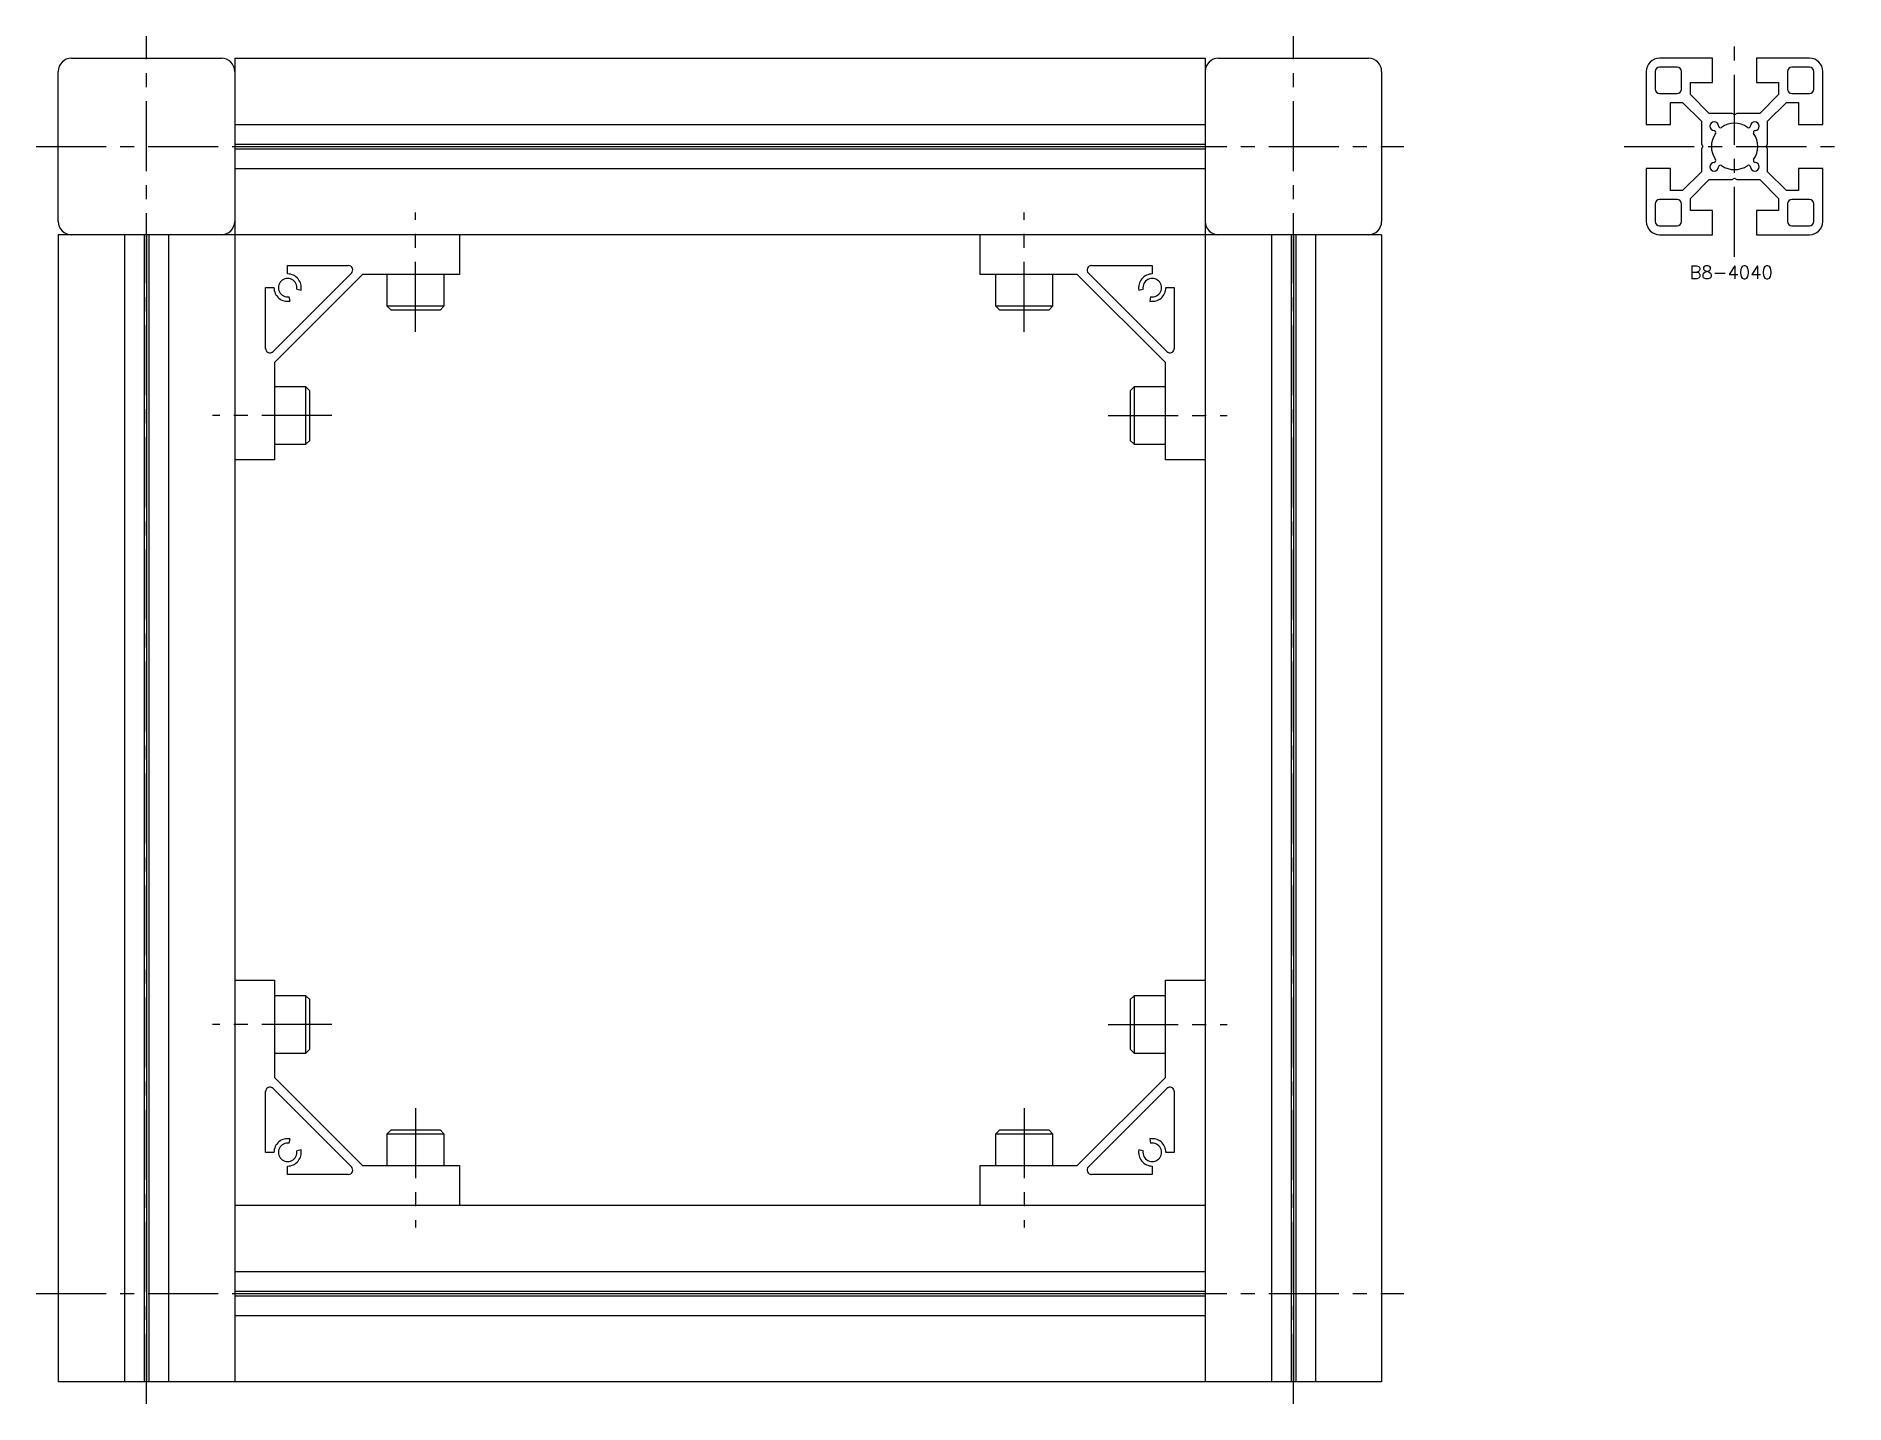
# Model space of a CAD drawing. Extents: x -5 to 1071, y -8 to 675.
# Drawn here: x 661 to 1071, y 5 to 315 of the extents above; entities that cross this region are included whole.
import ezdxf

# ---------------------------------------------------------------- set-up
doc = ezdxf.new("R2010")
doc.units = 0
doc.header["$LTSCALE"] = 0.5
doc.linetypes.add('CENTER', pattern=[50.8, 31.75, -6.35, 6.35, -6.35])
for name, color, linetype in [('MSM_CENTER', 1, 'CENTER'), ('MSM_CONTINUOUS', 7, 'CONTINUOUS'), ('MSM_PART_NUMBER', 7, 'CONTINUOUS')]:
    doc.layers.add(name, color=color, linetype=linetype)
doc.styles.get("Standard").update_dxf_attribs({"font": 'txt.shx', "height": 3, "bigfont": 'bigfont.shx'})

# ---------------------------------------------------------------- blocks, each defined once
blk = doc.blocks.new('*U10')
at = {"layer": 'MSM_PART_NUMBER'}
blk.add_text('B8-4040', height=3, dxfattribs=at).set_placement((1035.78, 259.97))

msp = doc.modelspace()

# ---------------------------------------------------------------- linework, layer by layer
at = {"layer": 'MSM_CENTER'}
for p, q in [((686, 5), (686, 315)), ((946, 5), (946, 315)), ((1046, 265), (1046, 315)), ((661, 290), (971, 290)), ((1021, 290), (1071, 290)), ((747, 248), (747, 275)), ((885, 248), (885, 275)), ((728, 229), (701, 229)), ((904, 229), (931, 229)), ((728, 91), (701, 91)), ((904, 91), (931, 91)), ((747, 72), (747, 45)), ((885, 72), (885, 45)), ((661, 30), (971, 30))]:
    msp.add_line(p, q, dxfattribs=at)
at = {"layer": 'MSM_CONTINUOUS'}
for p, q in [((669, 310), (703, 310)), ((706, 310), (706, 10)), ((706, 310), (926, 310)), ((926, 310), (926, 10)), ((929, 310), (963, 310)), ((1041, 310), (1029, 310)), ((1033, 308), (1029, 308)), ((1041, 304.5), (1041, 310)), ((1063, 310), (1051, 310)), ((1051, 310), (1051, 304.5)), ((1063, 308), (1059, 308)), ((666, 273), (666, 307)), ((966, 307), (966, 273)), ((1026, 307), (1026, 295)), ((1028, 307), (1028, 303)), ((1034, 303), (1034, 307)), ((1036, 304.5), (1041, 304.5)), ((1036, 301.77), (1036, 304.5)), ((1051, 304.5), (1056, 304.5)), ((1056, 304.5), (1056, 301.77)), ((1058, 307), (1058, 303)), ((1064, 303), (1064, 307)), ((1066, 295), (1066, 307)), ((1029, 302), (1033, 302)), ((1031.5, 295), (1031.5, 300)), ((1031.5, 300), (1034.23, 300)), ((1034.23, 300), (1038.5, 295.73)), ((1040.27, 297.5), (1036, 301.77)), ((1056, 301.77), (1051.73, 297.5)), ((1053.5, 295.73), (1057.77, 300)), ((1057.77, 300), (1060.5, 300)), ((1059, 302), (1063, 302)), ((1060.5, 300), (1060.5, 295)), ((1038.5, 295.73), (1038.5, 290.52)), ((1045.48, 297.5), (1040.27, 297.5)), ((1046, 297.2), (1045.48, 297.5)), ((1046.52, 297.5), (1046, 297.2)), ((1051.73, 297.5), (1046.52, 297.5)), ((1053.5, 290.52), (1053.5, 295.73)), ((706, 295), (926, 295)), ((1026, 295), (1031.5, 295)), ((1060.5, 295), (1066, 295)), ((706, 290.52), (926, 290.52)), ((706, 290), (926, 290)), ((706, 289.48), (926, 289.48)), ((1038.5, 290.52), (1038.8, 290)), ((1038.8, 290), (1038.5, 289.48)), ((1038.5, 289.48), (1038.5, 284.27)), ((1053.2, 290), (1053.5, 290.52)), ((1053.5, 289.48), (1053.2, 290)), ((1053.5, 284.27), (1053.5, 289.48)), ((706, 285), (926, 285)), ((1031.5, 285), (1026, 285)), ((1026, 285), (1026, 273)), ((1031.5, 280), (1031.5, 285)), ((1038.5, 284.27), (1034.23, 280)), ((1057.77, 280), (1053.5, 284.27)), ((1066, 285), (1060.5, 285)), ((1060.5, 285), (1060.5, 280)), ((1066, 273), (1066, 285)), ((1034.23, 280), (1031.5, 280)), ((1036, 278.23), (1040.27, 282.5)), ((1040.27, 282.5), (1045.48, 282.5)), ((1045.48, 282.5), (1046, 282.8)), ((1046, 282.8), (1046.52, 282.5)), ((1046.52, 282.5), (1051.73, 282.5)), ((1051.73, 282.5), (1056, 278.23)), ((1060.5, 280), (1057.77, 280)), ((1028, 277), (1028, 273)), ((1033, 278), (1029, 278)), ((1034, 273), (1034, 277)), ((1036, 275.5), (1036, 278.23)), ((1041, 275.5), (1036, 275.5)), ((1041, 270), (1041, 275.5)), ((1051, 275.5), (1051, 270)), ((1056, 275.5), (1051, 275.5)), ((1056, 278.23), (1056, 275.5)), ((1058, 277), (1058, 273)), ((1063, 278), (1059, 278)), ((1064, 273), (1064, 277)), ((1029, 272), (1033, 272)), ((1059, 272), (1063, 272)), ((966, 270), (666, 270)), ((666, 270), (666, 10)), ((681, 270), (681, 10)), ((685.48, 270), (685.48, 10)), ((686, 270), (686, 10)), ((686.52, 270), (686.52, 10)), ((691, 270), (691, 10)), ((757, 270), (757, 261)), ((875, 261), (875, 270)), ((941, 270), (941, 10)), ((945.48, 270), (945.48, 10)), ((946, 270), (946, 10)), ((946.52, 270), (946.52, 10)), ((951, 270), (951, 10)), ((966, 270), (966, 10)), ((1029, 270), (1041, 270)), ((1051, 270), (1063, 270)), ((718, 263), (731.76, 263)), ((718, 261.1), (718, 263)), ((900.24, 263), (914, 263)), ((914, 263), (914, 261.1)), ((732.46, 261.29), (714.71, 243.54)), ((735, 261), (715, 241)), ((757, 261), (735, 261)), ((740.5, 261), (740.5, 253.87)), ((753.5, 253.87), (753.5, 261)), ((897, 261), (875, 261)), ((878.5, 261), (878.5, 253.87)), ((891.5, 253.87), (891.5, 261)), ((917, 241), (897, 261)), ((917.29, 243.54), (899.54, 261.29)), ((713, 244.24), (713, 258)), ((713, 258), (714.9, 258)), ((718.54, 254.95), (718.36, 255.93)), ((720.07, 257.64), (721.05, 257.46)), ((910.95, 257.46), (911.93, 257.64)), ((913.64, 255.93), (913.46, 254.95)), ((917.1, 258), (919, 258)), ((919, 258), (919, 244.24)), ((740.5, 253.87), (741.37, 253)), ((740.5, 253.87), (753.5, 253.87)), ((741.37, 253), (752.63, 253)), ((752.63, 253), (753.5, 253.87)), ((878.5, 253.87), (879.37, 253)), ((878.5, 253.87), (891.5, 253.87)), ((879.37, 253), (890.63, 253)), ((890.63, 253), (891.5, 253.87)), ((715, 241), (715, 219)), ((917, 219), (917, 241)), ((722.13, 235.5), (715, 235.5)), ((723, 234.63), (722.13, 235.5)), ((722.13, 222.5), (722.13, 235.5)), ((723, 223.37), (723, 234.63)), ((909.87, 235.5), (909, 234.63)), ((909, 234.63), (909, 223.37)), ((917, 235.5), (909.87, 235.5)), ((909.87, 235.5), (909.87, 222.5)), ((715, 222.5), (722.13, 222.5)), ((722.13, 222.5), (723, 223.37)), ((909, 223.37), (909.87, 222.5)), ((909.87, 222.5), (917, 222.5)), ((715, 219), (706, 219)), ((926, 219), (917, 219)), ((706, 101), (715, 101)), ((715, 101), (715, 79)), ((917, 79), (917, 101)), ((917, 101), (926, 101)), ((722.13, 97.5), (715, 97.5)), ((723, 96.63), (722.13, 97.5)), ((722.13, 84.5), (722.13, 97.5)), ((723, 85.37), (723, 96.63)), ((909.87, 97.5), (909, 96.63)), ((909, 96.63), (909, 85.37)), ((917, 97.5), (909.87, 97.5)), ((909.87, 97.5), (909.87, 84.5)), ((715, 84.5), (722.13, 84.5)), ((722.13, 84.5), (723, 85.37)), ((909, 85.37), (909.87, 84.5)), ((909.87, 84.5), (917, 84.5)), ((715, 79), (735, 59)), ((897, 59), (917, 79)), ((713, 62), (713, 75.76)), ((714.71, 76.46), (732.46, 58.71)), ((899.54, 58.71), (917.29, 76.46)), ((919, 75.76), (919, 62)), ((741.37, 67), (740.5, 66.13)), ((740.5, 66.13), (740.5, 59)), ((753.5, 66.13), (740.5, 66.13)), ((752.63, 67), (741.37, 67)), ((753.5, 66.13), (752.63, 67)), ((753.5, 59), (753.5, 66.13)), ((879.37, 67), (878.5, 66.13)), ((878.5, 66.13), (878.5, 59)), ((891.5, 66.13), (878.5, 66.13)), ((890.63, 67), (879.37, 67)), ((891.5, 66.13), (890.63, 67)), ((891.5, 59), (891.5, 66.13)), ((714.9, 62), (713, 62)), ((718.36, 64.07), (718.54, 65.05)), ((721.05, 62.54), (720.07, 62.36)), ((911.93, 62.36), (910.95, 62.54)), ((913.46, 65.05), (913.64, 64.07)), ((919, 62), (917.1, 62)), ((718, 57), (718, 58.9)), ((735, 59), (757, 59)), ((757, 59), (757, 50)), ((875, 59), (897, 59)), ((875, 50), (875, 59)), ((914, 58.9), (914, 57)), ((731.76, 57), (718, 57)), ((914, 57), (900.24, 57)), ((706, 50), (926, 50)), ((706, 35), (926, 35)), ((706, 30.52), (926, 30.52)), ((706, 30), (926, 30)), ((706, 29.48), (926, 29.48)), ((706, 25), (926, 25)), ((966, 10), (666, 10))]:
    msp.add_line(p, q, dxfattribs=at)
for centre, radius, start, end in [((669, 307), 3, 90, 180), ((703, 307), 3, 0, 90), ((929, 307), 3, 90, 180), ((963, 307), 3, 0, 90), ((1029, 307), 3, 90, 180), ((1029, 307), 1, 90, 180), ((1033, 307), 1, 0, 90), ((1059, 307), 1, 90, 180), ((1063, 307), 3, 0, 90), ((1063, 307), 1, 0, 90), ((1029, 303), 1, 180, 270), ((1033, 303), 1, 270, 0), ((1059, 303), 1, 180, 270), ((1063, 303), 1, 270, 0), ((1041.4, 294.6), 1, 2.5352, 267.4648), ((1046, 290), 5.25, 55.5324, 124.4676), ((1050.6, 294.6), 1, 272.5352, 177.4648), ((1046, 290), 5.25, 145.5324, 214.4676), ((1041.34, 293.2), 0.4, 325.5324, 87.4648), ((1042.8, 294.66), 0.4, 182.5352, 304.4676), ((1049.2, 294.66), 0.4, 235.5324, 357.4648), ((1050.66, 293.2), 0.4, 92.5352, 214.4676), ((1046, 290), 5.25, 325.5324, 34.4676), ((1041.34, 286.8), 0.4, 272.5352, 34.4676), ((1050.66, 286.8), 0.4, 145.5324, 267.4648), ((1041.4, 285.4), 1, 92.5352, 357.4648), ((1042.8, 285.34), 0.4, 55.5324, 177.4648), ((1046, 290), 5.25, 235.5324, 304.4676), ((1049.2, 285.34), 0.4, 2.5352, 124.4676), ((1050.6, 285.4), 1, 182.5352, 87.4648), ((1029, 277), 1, 90, 180), ((1033, 277), 1, 0, 90), ((1059, 277), 1, 90, 180), ((1063, 277), 1, 0, 90), ((669, 273), 3, 180, 270), ((703, 273), 3, 270, 0), ((929, 273), 3, 180, 270), ((963, 273), 3, 270, 0), ((1029, 273), 3, 180, 270), ((1029, 273), 1, 180, 270), ((1033, 273), 1, 270, 0), ((1059, 273), 1, 180, 270), ((1063, 273), 1, 270, 0), ((1063, 273), 3, 270, 0), ((731.76, 262), 1, 315, 90), ((900.24, 262), 1, 90, 225), ((718, 258), 2.1, 350, 280), ((718, 258), 3.1, 350, 90), ((914, 258), 3.1, 90, 190), ((914, 258), 2.1, 260, 190), ((718, 258), 3.1, 180, 280), ((914, 258), 3.1, 260, 0), ((714, 244.24), 1, 180, 315), ((918, 244.24), 1, 225, 0), ((714, 75.76), 1, 45, 180), ((918, 75.76), 1, 0, 135), ((718, 62), 3.1, 80, 180), ((718, 62), 2.1, 80, 10), ((718, 62), 3.1, 270, 10), ((914, 62), 3.1, 170, 270), ((914, 62), 2.1, 170, 100), ((914, 62), 3.1, 0, 100), ((731.76, 58), 1, 270, 45), ((900.24, 58), 1, 135, 270)]:
    msp.add_arc(centre, radius, start, end, dxfattribs=at)

# ---------------------------------------------------------------- block references
msp.add_blockref('*U10', (0, 0), dxfattribs=at)

doc.saveas('drawing.dxf')
